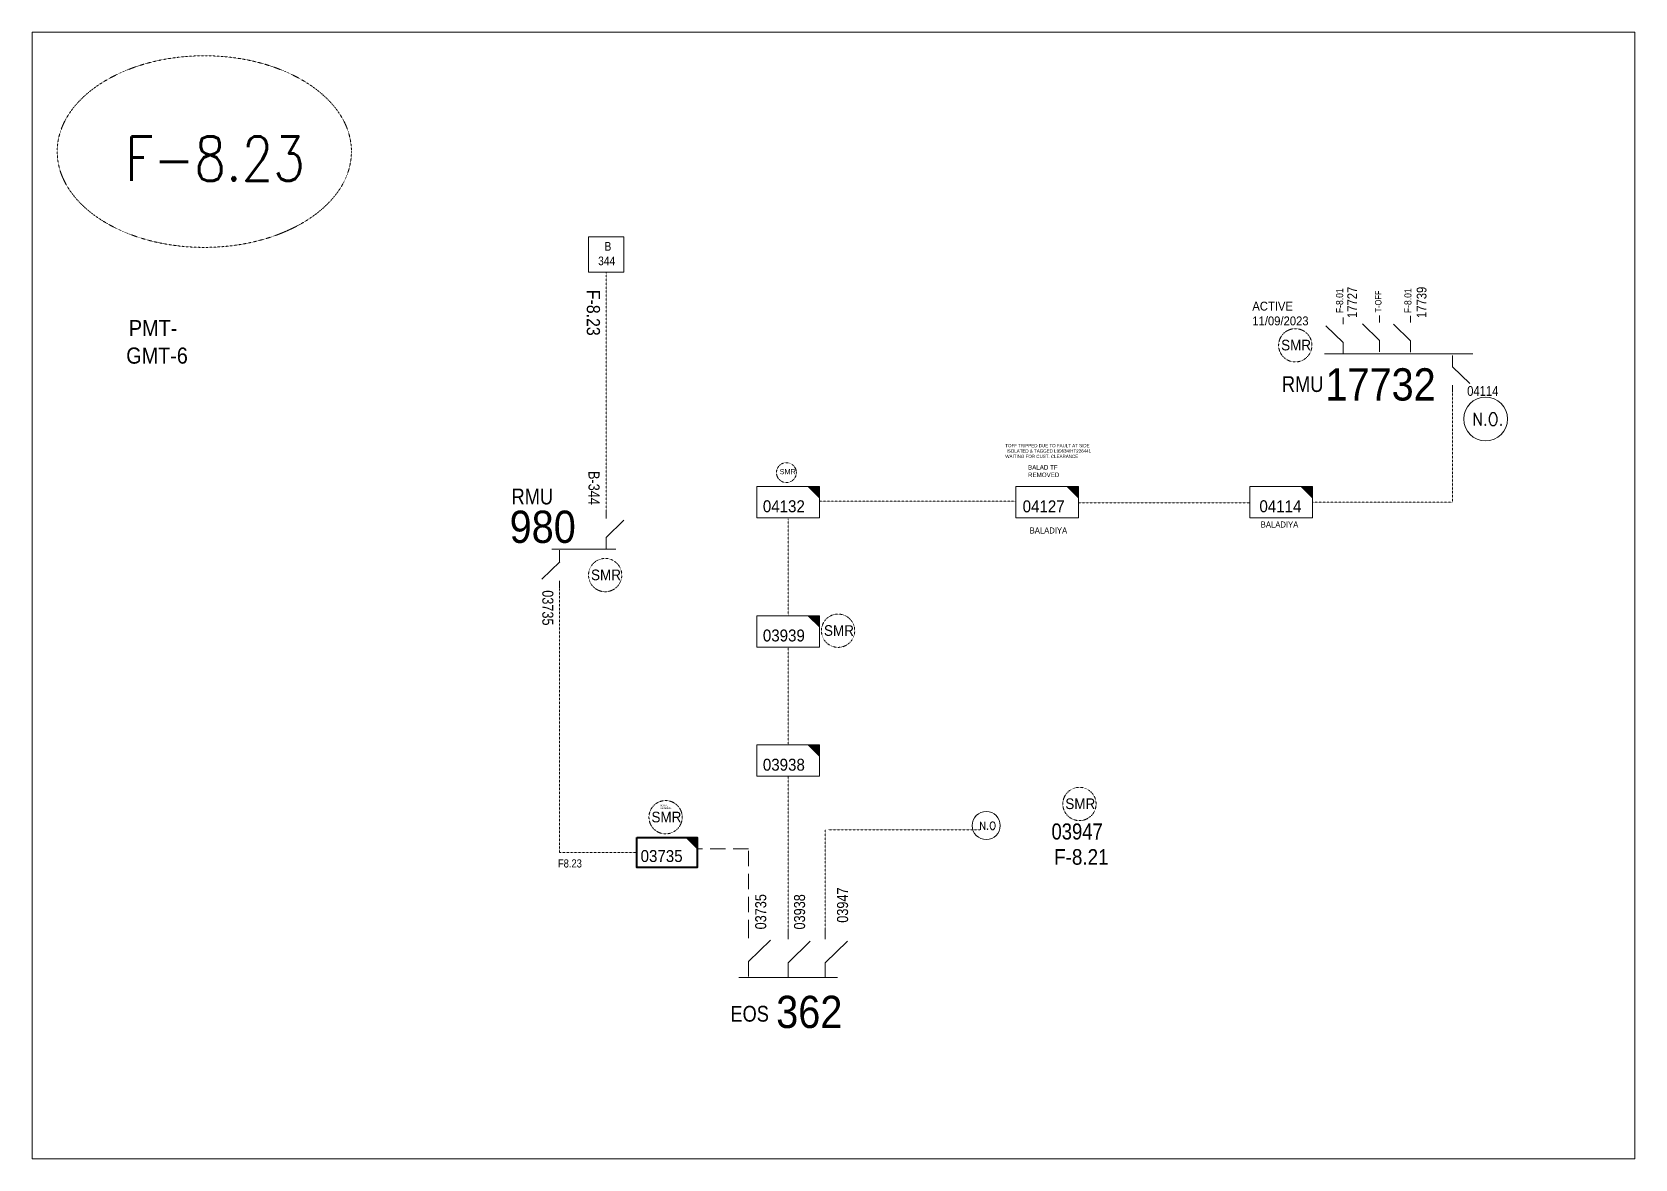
# Model space of a CAD drawing. Header units: metres. Extents: x 65984 to 144644, y -19036 to 23726.
# Drawn here: x 96189 to 97069, y -632 to -13 of the extents above; entities that cross this region are included whole.
import ezdxf
from ezdxf.enums import TextEntityAlignment as Align

# ---------------------------------------------------------------- set-up
doc = ezdxf.new("R2010")
doc.units = ezdxf.units.M
doc.header["$MEASUREMENT"] = 0
for name, pattern in [('DGN Style 2', [0.023128, 0, -0.023128]), ('DGN Style 3', [0.013877, 0, -0.013877]), ('HIDDEN2', [2381.25, 1587.5, -793.75])]:
    doc.linetypes.add(name, pattern=pattern)
doc.layers.get('0').update_dxf_attribs({"color": 95, "lineweight": 40})
for name, color, linetype, lineweight in [('d_eos', 111, 'Continuous', 40), ('d_eos no', 121, 'Continuous', 40), ('d_switch', 95, 'Continuous', 40), ('d_tf no', 6, 'Continuous', 40), ('d_ug cable', 95, 'Continuous', 40), ('d_unit sub', 7, 'Continuous', 40), ('fedr no', 95, 'Continuous', 40), ('GRID STATION  04', 7, 'Continuous', 40), ('Level 37', 7, 'Continuous', 0), ('O H MAIN FEEDER', 4, 'Continuous', 100), ('SW N O', 114, 'Continuous', 30)]:
    doc.layers.add(name, color=color, linetype=linetype, lineweight=lineweight)
doc.styles.add('NASKHF', font='naskhf.shx', dxfattribs={"height": 8})
doc.styles.add('Style-Arial', font='arial.ttf')
doc.styles.add('Style-ENGINEERING', font='ENGINEERING.shx')
doc.styles.add('Style-msdefault', font='msdefault.shx')
doc.styles.add('Style-STANDARD', font='STANDARD.shx')

msp = doc.modelspace()

# ---------------------------------------------------------------- texts
at = {"layer": 'd_eos no', "color": 7, "linetype": 'Continuous', "lineweight": 13, "style": 'Style-Arial', "width": 0.88}
for s, height, p in [('PMT-', 8.843, (96242.46, -171.44)), ('GMT-6', 8.843, (96241.02, -186.53)), ('362', 17.716, (96597.83, -542.32))]:
    msp.add_text(s, height=height, dxfattribs=at).set_placement(p, align=Align.TOP_LEFT)
at = {"layer": 'd_eos no', "color": 2, "linetype": 'Continuous', "lineweight": 13, "style": 'Style-Arial', "width": 0.88}
msp.add_text('17732', height=17.716, dxfattribs=at).set_placement((96899.33, -197.91), align=Align.TOP_LEFT)
msp.add_text('980', height=17.716, dxfattribs=at).set_placement((96451.49, -293.77))
at = {"layer": 'd_switch', "color": 2, "linetype": 'Continuous', "lineweight": 13, "style": 'Style-msdefault', "width": 0.9}
for s, height, rotation, p in [('F-8.23', 7.237, 270, (96501.1, -154.87)), ('F-8.01', 3.915, 90, (96905.18, -167.65)), ('F-8.01', 3.915, 90, (96942.66, -167.65))]:
    msp.add_text(s, height=height, rotation=rotation, dxfattribs=at).set_placement(p, align=Align.TOP_LEFT)
at = {"layer": 'd_switch', "color": 7, "linetype": 'Continuous', "lineweight": 13, "style": 'Style-ENGINEERING', "width": 0.857143}
for s, height, p in [('17727', 5.385, (96911.35, -170.33)), ('T-OFF', 3.546, (96926.57, -167.23)), ('17739', 5.385, (96949.43, -170.33))]:
    msp.add_text(s, height=height, rotation=90, dxfattribs=at).set_placement(p, align=Align.TOP_LEFT)
msp.add_text('04114', height=5.385, dxfattribs=at).set_placement((96994.32, -207.68), align=Align.TOP_RIGHT)
at = {"layer": 'd_switch', "color": 2, "linetype": 'Continuous', "lineweight": 13, "ltscale": 1.302656, "style": 'Style-ENGINEERING', "width": 0.857143}
msp.add_text('03947', height=8.835, dxfattribs=at).set_placement((96748.96, -447.73), align=Align.TOP_LEFT)
at = {"layer": 'd_switch', "color": 55, "linetype": 'Continuous', "lineweight": 13, "style": 'Style-msdefault', "width": 0.9}
msp.add_text('F-8.21', height=8.584, dxfattribs=at).set_placement((96750.43, -461.84), align=Align.TOP_LEFT)
at = {"layer": 'd_switch', "color": 7, "linetype": 'Continuous', "lineweight": 13, "style": 'Style-ENGINEERING', "width": 0.857143}
msp.add_text('F8.23', height=4.48, rotation=359.99963, dxfattribs=at).set_placement((96491.15, -471.92), align=Align.RIGHT)
at = {"layer": 'd_switch', "color": 94, "linetype": 'Continuous', "lineweight": 13, "style": 'Style-ENGINEERING', "width": 0.857143}
for s, p in [('03947', (96631.21, -502.24)), ('03735', (96586.29, -505.89)), ('03938', (96607.61, -505.95))]:
    msp.add_text(s, height=6.076, rotation=90, dxfattribs=at).set_placement(p, align=Align.TOP_LEFT)
at = {"layer": 'd_tf no', "color": 1, "linetype": 'Continuous', "lineweight": 40, "style": 'Style-msdefault', "width": 0.945946}
for p in [(96875.04, -182.26), (96496.19, -308.39), (96624.06, -338.93), (96756.56, -434.01), (96529.36, -441.29)]:
    msp.add_text('SMR', height=5.847, dxfattribs=at).set_placement(p, align=Align.TOP_LEFT)
at = {"layer": 'd_tf no', "color": 2, "linetype": 'Continuous', "lineweight": 13, "style": 'Style-msdefault', "width": 0.945946}
for s, p in [('04132', (96590.51, -270.37)), ('03939', (96590.51, -341.3))]:
    msp.add_text(s, height=6.555, dxfattribs=at).set_placement(p, align=Align.TOP_LEFT)
at = {"layer": 'd_tf no', "color": 94, "linetype": 'Continuous', "lineweight": 13, "style": 'Style-msdefault', "width": 0.945946}
for s, p in [('04127', (96733.13, -270.43)), ('04114', (96863.12, -270.37)), ('03938', (96590.51, -412.23))]:
    msp.add_text(s, height=6.555, dxfattribs=at).set_placement(p, align=Align.TOP_LEFT)
at = {"layer": 'd_tf no', "color": 7, "linetype": 'Continuous', "lineweight": 40, "style": 'Style-msdefault', "width": 0.945946}
for p in [(96736.97, -285.28), (96863.85, -282)]:
    msp.add_text('BALADIYA', height=3.33, dxfattribs=at).set_placement(p, align=Align.TOP_LEFT)
at = {"layer": 'd_tf no', "color": 121, "linetype": 'Continuous', "lineweight": 40, "style": 'Style-msdefault', "width": 0.945946}
msp.add_text('03735', height=6.555, dxfattribs=at).set_placement((96523.4, -462.35), align=Align.TOP_LEFT)
at = {"layer": 'd_tf no', "color": 121, "linetype": 'Continuous', "lineweight": 13, "insert": (96859.22, -161.36), "char_height": 4.8755, "attachment_point": 1, "style": 'NASKHF'}
msp.add_mtext('\\Fmsdefault;\\H1x;\\W0.945946;ACTIVE\\P11/09/2023', dxfattribs=at)
at = {"layer": 'd_tf no', "color": 2, "linetype": 'Continuous', "lineweight": 40, "insert": (96723.61, -239.47), "char_height": 1.7806, "attachment_point": 1, "style": 'NASKHF'}
msp.add_mtext('\\Fmsdefault;\\H1x;\\W0.945946;TOFF TRIPPED DUE TO FAULT AT SIDE\\P ISOLATED & TAGGED L99634/HT226441\\PWAITING FOR CUST. CLEARANCE', dxfattribs=at)
at = {"layer": 'd_tf no', "color": 2, "lineweight": 13, "insert": (96599.75, -253.26), "char_height": 2.8143, "attachment_point": 1, "style": 'NASKHF'}
msp.add_mtext('\\Fmsdefault;\\H1x;\\W0.925;SMR\\P', dxfattribs=at)
at = {"layer": 'd_tf no', "color": 1, "linetype": 'Continuous', "lineweight": 40, "insert": (96736.08, -251.05), "char_height": 2.4739, "attachment_point": 1, "style": 'NASKHF'}
msp.add_mtext('\\Fmsdefault;\\H1x;\\W0.945946;BALAD TF\\PREMOVED', dxfattribs=at)
at = {"layer": 'd_tf no', "color": 121, "linetype": 'Continuous', "lineweight": 40, "insert": (96534.06, -437.4), "char_height": 0.9013, "attachment_point": 1, "style": 'NASKHF'}
msp.add_mtext('\\Fmsdefault;\\H1x;\\W0.945946;ACTIVE\\P14/01/2024', dxfattribs=at)
at = {"layer": 'fedr no', "color": 6, "linetype": 'Continuous', "lineweight": 13, "style": 'Style-STANDARD', "width": 0.909091}
msp.add_text('F-8.23', height=24.371, dxfattribs=at).set_placement((96289.7, -82.85), align=Align.MIDDLE_CENTER)
at = {"layer": 'GRID STATION  04', "color": 94, "linetype": 'Continuous', "lineweight": 13, "style": 'Style-msdefault', "width": 0.888889}
for s, height, p in [('B', 4.74, (96503.59, -128.62)), ('344', 4.745, (96500.07, -136.61))]:
    msp.add_text(s, height=height, dxfattribs=at).set_placement(p, align=Align.TOP_LEFT)
at = {"layer": 'Level 37', "color": 2, "linetype": 'Continuous', "lineweight": 13, "style": 'Style-msdefault', "width": 0.86}
msp.add_text('RMU', height=8.681, rotation=0.00037, dxfattribs=at).set_placement((96898.22, -202.25), align=Align.TOP_RIGHT)
at = {"layer": 'Level 37', "color": 7, "linetype": 'Continuous', "lineweight": 13, "style": 'Style-ENGINEERING', "width": 0.857143}
for s, p in [('B-344', (96500.86, -254.31)), ('03735', (96475.5, -319.75))]:
    msp.add_text(s, height=6.076, rotation=270, dxfattribs=at).set_placement(p, align=Align.TOP_LEFT)
at = {"layer": 'Level 37', "color": 7, "linetype": 'Continuous', "lineweight": 13, "style": 'Style-msdefault', "width": 0.86}
for s, p in [('RMU', (96475.31, -263.97)), ('EOS', (96593.81, -547.85))]:
    msp.add_text(s, height=8.681, rotation=0.00037, dxfattribs=at).set_placement(p, align=Align.TOP_RIGHT)

# ---------------------------------------------------------------- blocks, each defined once
blk = doc.blocks.new('TF_8')
at = {"color": 0, "linetype": 'ByBlock', "lineweight": -2}
blk.add_line((6.3, 4.95), (9.9, 1.35), dxfattribs=at)
blk.add_3dface([(-10.1, 4.95), (9.9, 4.95), (9.9, -5.05), (-10.1, -5.05)], dxfattribs=at)
blk = doc.blocks.new('exist.us-1000kva')
at = {"color": 0, "linetype": 'ByBlock', "lineweight": -2, "flags": 128}
blk.add_lwpolyline([(40, 12.9), (32.8, 20), (40, 20)], close=True, dxfattribs=at)
at = {"color": 0, "linetype": 'ByBlock', "lineweight": -2, "extrusion": (0, 0, -1)}
blk.add_solid([(-40, 12.9), (-32.8, 20), (-40, 20)], dxfattribs=at)
at = {"color": 0, "linetype": 'ByBlock', "lineweight": -2, "xscale": 2, "yscale": 2}
blk.add_blockref('TF_8', (20.2, 10.1), dxfattribs=at)
blk = doc.blocks.new('*U4101')
at = {"layer": 'SW N O', "color": 3, "lineweight": 13, "ltscale": 0.426762}
blk.add_circle((0, 0), 16.8, dxfattribs=at)
at = {"layer": 'SW N O', "color": 3, "lineweight": 13, "style": 'Style-STANDARD'}
blk.add_text('N.O.', height=9.6, dxfattribs=at).set_placement((1.7, -0.2), align=Align.MIDDLE_CENTER)
blk = doc.blocks.new('*U4260')
at = {"layer": 'SW N O', "color": 3, "lineweight": 13, "ltscale": 0.426762}
blk.add_circle((0, 0), 16.8, dxfattribs=at)
at = {"layer": 'SW N O', "color": 3, "lineweight": 13, "style": 'Style-STANDARD'}
blk.add_text('N.O', height=9.6, dxfattribs=at).set_placement((1.7, -0.2), align=Align.MIDDLE_CENTER)

# ---------------------------------------------------------------- linework, layer by layer
at = {"layer": 'd_eos', "color": 2, "linetype": 'Continuous', "lineweight": 13, "ltscale": 0.731676}
for p, q in [((96909.03, -183.72), (96899.65, -174.61)), ((96909.03, -173.74), (96909.03, -169.96)), ((96946.07, -182.82), (96936.68, -173.71)), ((96946.07, -172.84), (96946.07, -169.05)), ((96909.03, -189.96), (96909.03, -183.72)), ((96946.07, -189.05), (96946.07, -182.82))]:
    msp.add_line(p, q, dxfattribs=at)
at = {"layer": 'd_eos', "color": 2, "linetype": 'Continuous', "lineweight": 13, "ltscale": 0.94722}
for p, q in [((96928.99, -182.71), (96919.61, -173.61)), ((96928.99, -172.74), (96928.99, -168.95)), ((96928.99, -188.95), (96928.99, -182.71)), ((96969.19, -190.97), (96969.19, -197.2)), ((96969.19, -197.2), (96978.57, -206.31)), ((96969.19, -207.17), (96969.19, -210.96))]:
    msp.add_line(p, q, dxfattribs=at)
at = {"layer": 'd_eos', "color": 2, "linetype": 'Continuous', "lineweight": 13, "ltscale": 0.815628}
msp.add_line((96898.81, -189.96), (96980.23, -189.96), dxfattribs=at)
at = {"layer": 'd_eos', "color": 7, "linetype": 'Continuous', "lineweight": 13, "ltscale": 0.96076}
for p, q in [((96504.48, -280.45), (96504.48, -276.52)), ((96478.96, -314.57), (96478.96, -318.5))]:
    msp.add_line(p, q, dxfattribs=at)
at = {"layer": 'd_eos', "color": 2, "linetype": 'Continuous', "lineweight": 13, "ltscale": 0.96076}
for p, q in [((96504.49, -290.79), (96514.22, -281.35)), ((96474.71, -297.25), (96509.87, -297.25)), ((96478.96, -297.77), (96478.96, -304.23)), ((96504.48, -297.25), (96504.48, -290.79)), ((96478.97, -304.23), (96469.23, -313.67))]:
    msp.add_line(p, q, dxfattribs=at)
at = {"layer": 'd_eos', "color": 7, "linetype": 'Continuous', "lineweight": 13, "ltscale": 1.108243}
for p, q in [((96582.61, -510.67), (96582.61, -505.76)), ((96604.4, -511.31), (96604.4, -506.4)), ((96624.78, -511.31), (96624.78, -506.41)), ((96582.61, -523.59), (96594.77, -511.79)), ((96604.4, -524.23), (96616.56, -512.43)), ((96624.78, -524.23), (96636.94, -512.43)), ((96582.61, -531.66), (96582.61, -523.59)), ((96604.4, -532.31), (96604.4, -524.23)), ((96624.78, -532.31), (96624.78, -524.23)), ((96577.3, -532.31), (96631.5, -532.31))]:
    msp.add_line(p, q, dxfattribs=at)
at = {"layer": 'd_ug cable', "color": 94, "linetype": 'DGN Style 3', "lineweight": 13}
msp.add_line((96504.48, -276.52), (96504.48, -145.16), dxfattribs=at)
at = {"layer": 'd_ug cable', "color": 94, "linetype": 'DGN Style 3', "lineweight": 13, "flags": 128}
for points in [[(96969.19, -210.96), (96969.19, -271.38), (96892.22, -271.38)], [(96621.6, -270.9), (96729.49, -270.9)], [(96763.99, -271.76), (96857.82, -271.76)], [(96604.4, -333.71), (96604.4, -280.51)], [(96521.4, -463.65), (96478.96, -463.65), (96478.96, -318.5)], [(96604.4, -404.64), (96604.4, -350.9)], [(96604.4, -507.68), (96604.4, -421.83)]]:
    msp.add_lwpolyline(points, dxfattribs=at)
at = {"layer": 'd_ug cable', "color": 6, "linetype": 'DGN Style 2', "lineweight": 13, "flags": 128}
msp.add_lwpolyline([(96504.48, -276.52), (96504.48, -276.52)], close=True, dxfattribs=at)
at = {"layer": 'd_ug cable', "color": 30, "linetype": 'DGN Style 3', "lineweight": 13, "flags": 128}
for points in [[(96624.73, -506.94), (96624.73, -451.12)], [(96626.29, -451.17), (96709.57, -451.17)]]:
    msp.add_lwpolyline(points, dxfattribs=at)
at = {"layer": 'd_ug cable', "color": 94, "linetype": 'HIDDEN2', "lineweight": 13, "ltscale": 0.005315}
msp.add_lwpolyline([(96582.61, -509.16), (96582.61, -461.72), (96554.68, -461.72)], dxfattribs=at)
at = {"layer": 'd_ug cable', "color": 2, "linetype": 'DGN Style 3', "lineweight": 13}
for centre in [(96882.79, -185.31), (96503.94, -311.44), (96631.81, -341.97), (96764.31, -437.06), (96537.11, -444.33)]:
    msp.add_circle(centre, 9.13, dxfattribs=at)
at = {"layer": 'd_ug cable', "color": 1, "linetype": 'DGN Style 3', "lineweight": 13}
msp.add_circle((96603.44, -255.19), 5.46, dxfattribs=at)
at = {"layer": 'fedr no', "color": 82, "linetype": 'DGN Style 3', "lineweight": 13, "true_color": 0x1dc70e}
msp.add_ellipse((96283.89, -78.98), major_axis=(80.76, 0), ratio=0.651175, dxfattribs=at)
at = {"layer": 'GRID STATION  04', "color": 94, "linetype": 'Continuous', "lineweight": 13, "ltscale": 0.775894, "flags": 128}
msp.add_lwpolyline([(96494.8, -125.79), (96494.8, -145.16), (96514.17, -145.16), (96514.17, -125.79)], close=True, dxfattribs=at)
at = {"layer": 'O H MAIN FEEDER', "color": 140, "linetype": 'Continuous', "lineweight": 13, "flags": 128}
msp.add_lwpolyline([(96189.32, -13.38), (97069.26, -13.38), (97069.26, -631.88), (96189.32, -631.88)], close=True, dxfattribs=at)

# ---------------------------------------------------------------- block references
at = {"layer": 'd_tf no', "color": 2, "linetype": 'Continuous', "lineweight": 40, "xscale": 0.8272810079282398, "yscale": 0.8272810079282398, "zscale": 0.7560353878803824, "rotation": 359.9999999999999}
msp.add_blockref('exist.us-1000kva', (96521.4, -471.93), dxfattribs=at)
at = {"layer": 'd_unit sub', "color": 2, "linetype": 'Continuous', "lineweight": 13, "xscale": 0.8599307010411277, "yscale": 0.8599307010411277, "zscale": 0.7560353878803824, "rotation": 359.9999999999999}
for p in [(96587.2, -279.98), (96587.2, -350.9)]:
    msp.add_blockref('exist.us-1000kva', p, dxfattribs=at)
at = {"layer": 'd_unit sub', "color": 94, "linetype": 'Continuous', "lineweight": 13, "xscale": 0.8599307010411277, "yscale": 0.8599307010411277, "zscale": 0.7560353878803824, "rotation": 359.9999999999999}
for p in [(96729.4, -279.98), (96857.82, -279.98), (96587.2, -421.83)]:
    msp.add_blockref('exist.us-1000kva', p, dxfattribs=at)
at = {"layer": 'SW N O', "color": 3, "lineweight": 13}
for name, p, xscale, yscale, zscale in [('*U4101', (96987.26, -225.75), 0.7150113877595656, 0.7150113877595656, 0.7150113877595656), ('*U4260', (96713.13, -448.89), 0.4588920297008517, 0.4588920297008517, 0.4588920297008517)]:
    msp.add_blockref(name, p, dxfattribs=dict(at, xscale=xscale, yscale=yscale, zscale=zscale))

msp.set_redraw_order([(e.dxf.handle, doc.entitydb.next_handle()) for e in msp.query("TEXT MTEXT ATTDEF DIMENSION ARC_DIMENSION")])  # texts and dimensions are drawn at this point

doc.saveas('drawing.dxf')
